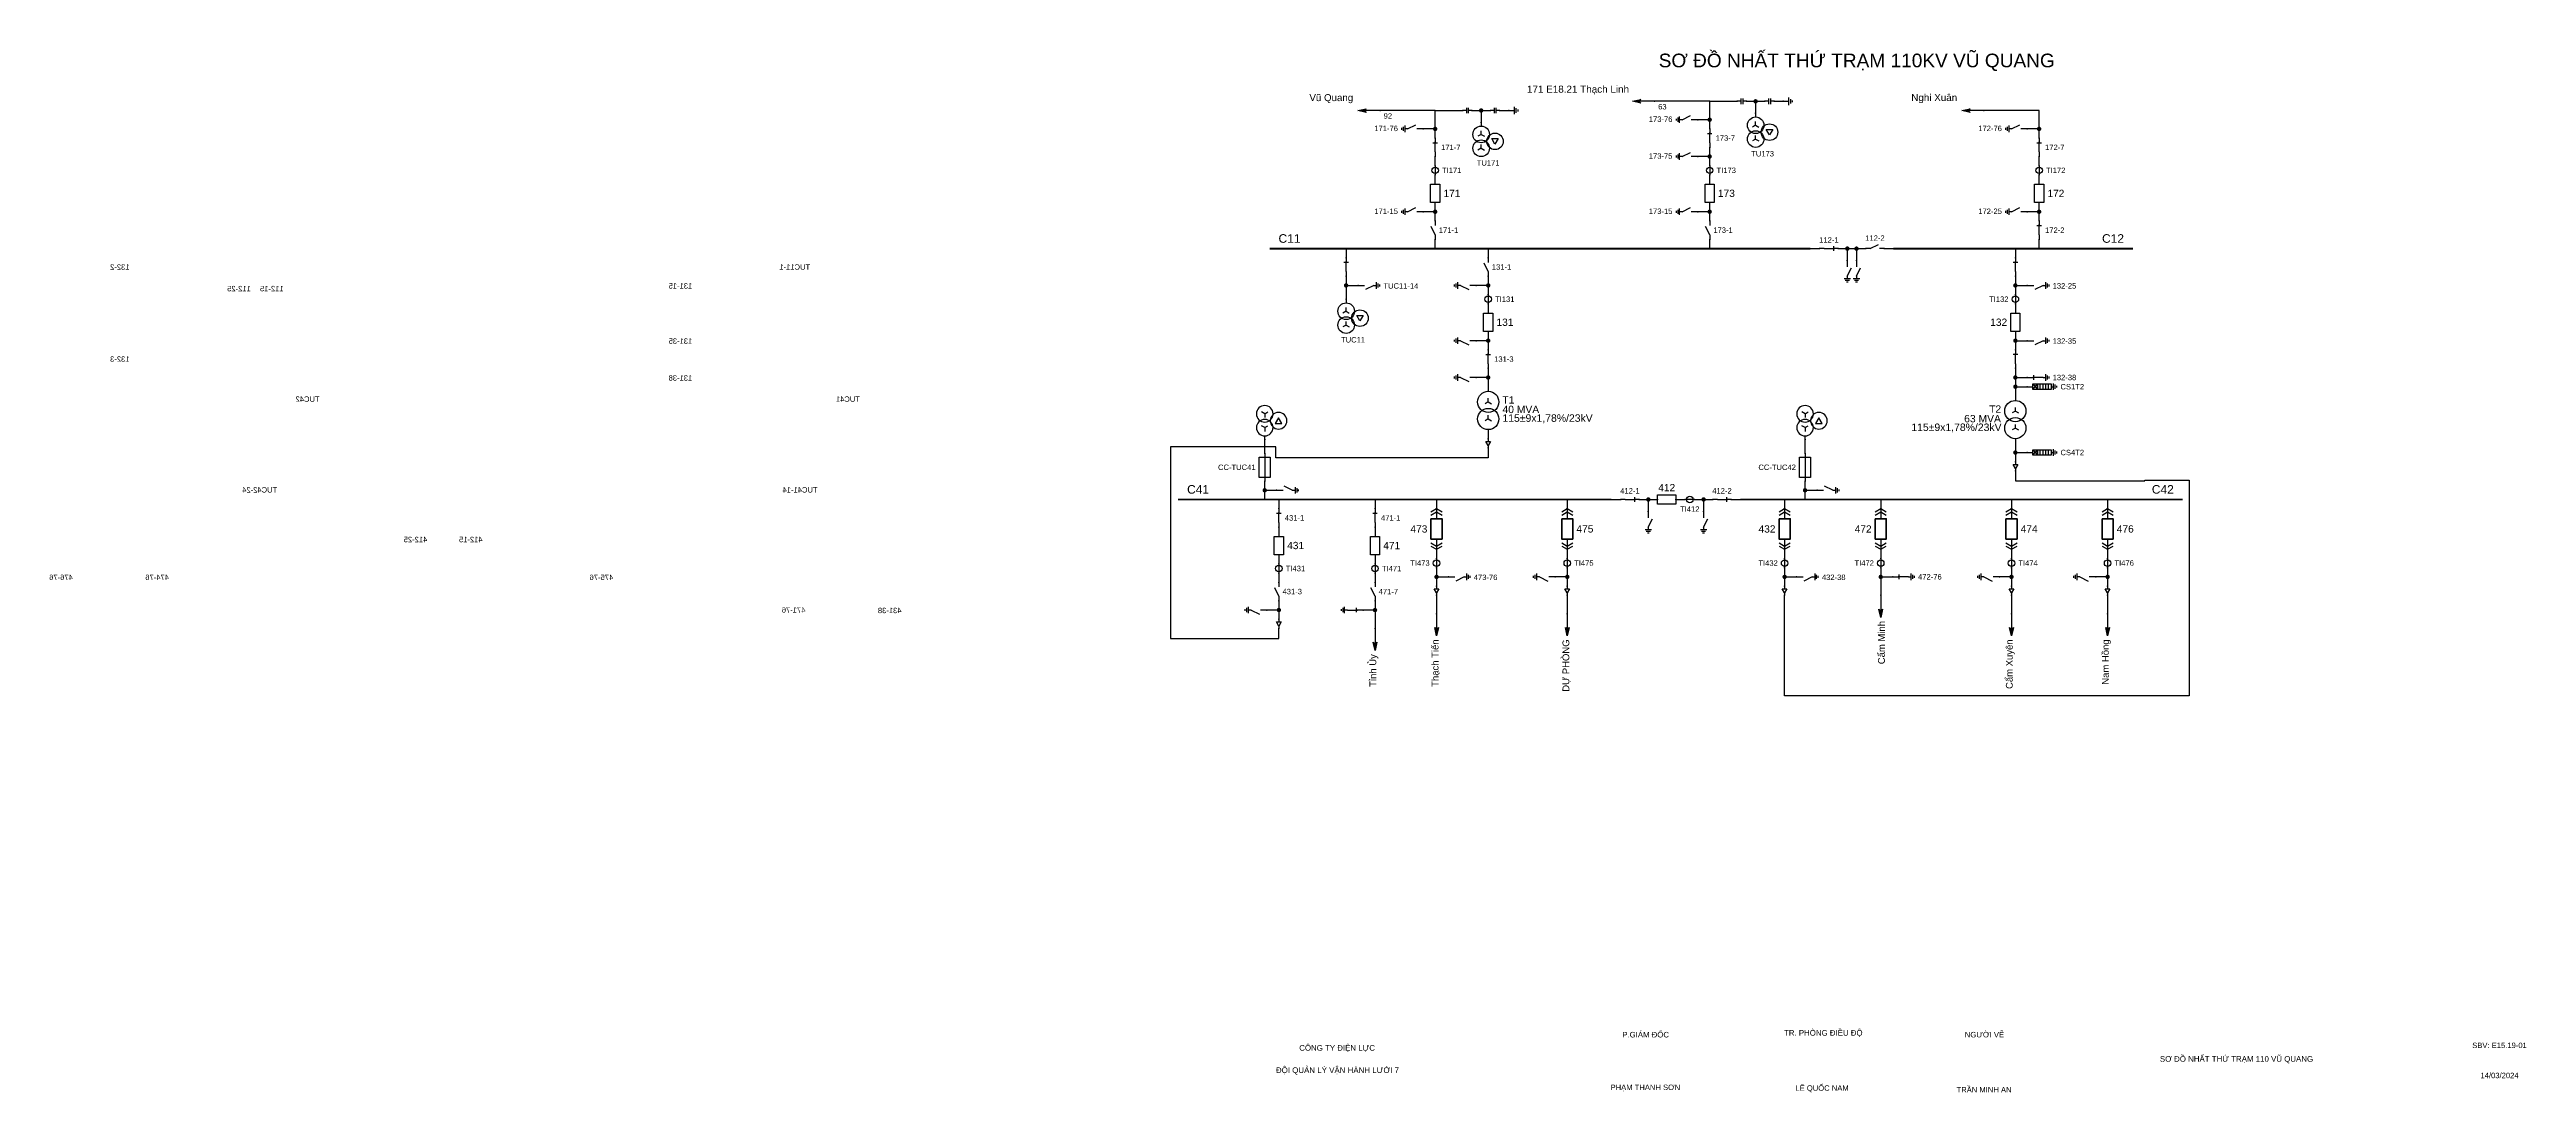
# Model space of a CAD drawing. Header units: millimetres. Extents: x -274 to 397, y 8 to 290.
import ezdxf

# ---------------------------------------------------------------- set-up
doc = ezdxf.new("R2010")
doc.units = ezdxf.units.MM
for name, color, linetype, lineweight in [('BUSBAR_110KV', 1, 'Continuous', 50), ('BUSBAR_22KV', 5, 'Continuous', 50), ('GROUND', 3, 'Continuous', 25), ('HV_110KV', 1, 'Continuous', 25), ('MV_22KV', 5, 'Continuous', 25)]:
    doc.layers.add(name, color=color, linetype=linetype, lineweight=lineweight)
doc.layers.add('SYM_PORTS', color=8, linetype='Continuous', plot=False)
doc.layers.add('TEXT', color=7, linetype='Continuous')
doc.styles.add('SLD_TEXT', font='arial.ttf')

# ---------------------------------------------------------------- blocks, each defined once
blk = doc.blocks.new('SYM_DISCONNECTOR_OPEN')
at = {"lineweight": 25}
for points in [[(0, -1.25), (-1.125, 1)], [(0, 2.5), (0, 1.25)], [(0, -1.25), (0, -2.5)]]:
    blk.add_lwpolyline(points, dxfattribs=at)
at = {"layer": 'SYM_PORTS'}
for p in [(0, 2.5), (0, -2.5)]:
    blk.add_point(p, dxfattribs=at)
blk.add_attdef('DEVICE_CODE', (1, -0.5), '', height=2)
blk = doc.blocks.new('SYM_EARTHING_SWITCH_OPEN')
at = {"lineweight": 25}
for points in [[(0, -1.25), (-1.125, 1)], [(0, 3), (0, 1.25)], [(-0.875, -2), (0.875, -2)], [(-0.5625, -2.4375), (0.5625, -2.4375)], [(-0.25, -2.875), (0.25, -2.875)], [(0, -1.25), (0, -2)]]:
    blk.add_lwpolyline(points, dxfattribs=at)
at = {"layer": 'SYM_PORTS'}
blk.add_point((0, 3), dxfattribs=at)
blk.add_attdef('DEVICE_CODE', (1.875, 0), '', height=2)
blk = doc.blocks.new('SYM_CIRCUIT_BREAKER')
at = {"lineweight": 25}
blk.add_lwpolyline([(-1.25, 2.5), (1.25, 2.5), (1.25, -2.5), (-1.25, -2.5)], close=True, dxfattribs=at)
at = {"layer": 'SYM_PORTS'}
for p in [(0, 2.5), (0, -2.5)]:
    blk.add_point(p, dxfattribs=at)
blk.add_attdef('DEVICE_CODE', (2.25, -0.5), '', height=2)
at = {"flags": 1}
blk.add_attdef('RATING', (2.25, -3.5), '', height=2, dxfattribs=at)
blk = doc.blocks.new('SYM_CURRENT_TRANSFORMER')
at = {"lineweight": 25}
blk.add_lwpolyline([(0, 1.25), (0, -1.25)], dxfattribs=at)
blk.add_circle((0, 0), 0.875, dxfattribs=at)
at = {"layer": 'SYM_PORTS'}
for p in [(0, 1.25), (0, -1.25)]:
    blk.add_point(p, dxfattribs=at)
blk.add_attdef('DEVICE_CODE', (1.875, -1.75), '', height=2)
at = {"flags": 1}
blk.add_attdef('RATIO', (1.875, -4.75), '', height=2, dxfattribs=at)
blk = doc.blocks.new('SYM_DISCONNECTOR_CLOSED')
at = {"lineweight": 25}
for points in [[(-0.625, 1.25), (0.625, 1.25)], [(0, 2.5), (0, 1.25)], [(0, -1.25), (0, 1.5)], [(0, -1.25), (0, -2.5)]]:
    blk.add_lwpolyline(points, dxfattribs=at)
at = {"layer": 'SYM_PORTS'}
for p in [(0, 2.5), (0, -2.5)]:
    blk.add_point(p, dxfattribs=at)
blk.add_attdef('DEVICE_CODE', (1.625, -0.5), '', height=2)
blk = doc.blocks.new('SYM_COUPLING_CAPACITOR')
at = {"lineweight": 25}
for points in [[(-0.75, 0.25), (0.75, 0.25)], [(0, 1.25), (0, 0.25)], [(-0.75, -0.25), (0.75, -0.25)], [(0, -0.25), (0, -1.25)]]:
    blk.add_lwpolyline(points, dxfattribs=at)
at = {"layer": 'SYM_PORTS'}
for p in [(0, 1.25), (0, -1.25)]:
    blk.add_point(p, dxfattribs=at)
blk.add_attdef('DEVICE_CODE', (1.75, -1.75), '', height=2)
blk = doc.blocks.new('SYM_VOLTAGE_TRANSFORMER')
at = {"lineweight": 25}
for points in [[(0, 1.375), (-0.8625, 0.875)], [(0, 4.625), (0, 3.625)], [(0, 1.375), (0, 2.375)], [(0, 1.375), (0.8625, 0.875)], [(0, -2.375), (-0.8625, -2.875)], [(0, -2.375), (0, -1.375)], [(0, -2.375), (0.8625, -2.875)]]:
    blk.add_lwpolyline(points, dxfattribs=at)
blk.add_lwpolyline([(2.875, 0.25), (4.625, 0.25), (3.75, -1.25)], close=True, dxfattribs=at)
for centre in [(0, 1.375), (3.75, -0.5), (0, -2.375)]:
    blk.add_circle(centre, 2.25, dxfattribs=at)
at = {"layer": 'SYM_PORTS'}
blk.add_point((0, 4.625), dxfattribs=at)
blk.add_attdef('DEVICE_CODE', (7, 1.625), '', height=2)
at = {"flags": 1}
blk.add_attdef('RATIO', (7, -1.375), '', height=2, dxfattribs=at)
blk = doc.blocks.new('SYM_GROUND_SYMBOL')
at = {"lineweight": 25}
for points in [[(0, 1.25), (0, -0.25)], [(-1, -0.25), (1, -0.25)], [(-0.625, -0.75), (0.625, -0.75)], [(-0.25, -1.25), (0.25, -1.25)]]:
    blk.add_lwpolyline(points, dxfattribs=at)
at = {"layer": 'SYM_PORTS'}
blk.add_point((0, 1.25), dxfattribs=at)
blk = doc.blocks.new('SYM_LINE_FEEDER_ARROW')
blk.add_hatch(color=7).paths.add_polyline_path([(0, -3), (-0.5, -0.75), (0, -1.25), (0.5, -0.75)])
at = {"lineweight": 25}
blk.add_lwpolyline([(0, 3), (0, -1.25)], dxfattribs=at)
blk.add_lwpolyline([(0, -3), (-0.5, -0.75), (0, -1.25), (0.5, -0.75)], close=True, dxfattribs=at)
at = {"layer": 'SYM_PORTS'}
blk.add_point((0, 3), dxfattribs=at)
blk.add_attdef('LINE_NAME', (1.5, 0), '', height=2)
blk = doc.blocks.new('SYM_TRANSFORMER_2W')
at = {"lineweight": 25}
for points in [[(0, 2.3125), (-0.8625, 1.8125)], [(0, 2.3125), (0, 3.3125)], [(0, 2.3125), (0.8625, 1.8125)], [(0, -2.3125), (-0.8625, -2.8125)], [(0, -2.3125), (0, -1.3125)], [(0, -2.3125), (0.8625, -2.8125)]]:
    blk.add_lwpolyline(points, dxfattribs=at)
for centre in [(0, 2.3125), (0, -2.3125)]:
    blk.add_circle(centre, 2.875, dxfattribs=at)
at = {"layer": 'SYM_PORTS'}
for p in [(0, 5.1875), (0, -5.1875)]:
    blk.add_point(p, dxfattribs=at)
blk.add_attdef('DEVICE_CODE', (3.875, 2.1875), '', height=2)
at = {"flags": 1}
for tag, p in [('POWER', (3.875, -0.8125)), ('VOLTAGE_RATIO', (3.875, -3.8125))]:
    blk.add_attdef(tag, p, '', height=2, dxfattribs=at)
blk = doc.blocks.new('SYM_CABLE_TERMINATION')
at = {"lineweight": 25}
blk.add_lwpolyline([(-0.625, 0.5), (0.625, 0.5), (0, -0.625)], close=True, dxfattribs=at)
for points in [[(0, 1.25), (0, 0.5)], [(0, -0.625), (0, -1.25)]]:
    blk.add_lwpolyline(points, dxfattribs=at)
at = {"layer": 'SYM_PORTS'}
for p in [(0, 1.25), (0, -1.25)]:
    blk.add_point(p, dxfattribs=at)
blk = doc.blocks.new('SYM_EARTHING_SWITCH_CLOSED')
at = {"lineweight": 25}
for points in [[(-0.625, 1.25), (0.625, 1.25)], [(0, 3), (0, 1.25)], [(0, -1.25), (0, 1.5)], [(-0.875, -2), (0.875, -2)], [(-0.5625, -2.4375), (0.5625, -2.4375)], [(-0.25, -2.875), (0.25, -2.875)], [(0, -1.25), (0, -2)]]:
    blk.add_lwpolyline(points, dxfattribs=at)
at = {"layer": 'SYM_PORTS'}
blk.add_point((0, 3), dxfattribs=at)
blk.add_attdef('DEVICE_CODE', (1.875, 0), '', height=2)
blk = doc.blocks.new('SYM_SURGE_ARRESTER')
at = {"lineweight": 25}
for points in [[(-0.75, 2.5), (0.75, 2.5), (0.75, 1.25), (-0.75, 1.25)], [(-0.75, 1.25), (0.75, 1.25), (0.75, -2.5), (-0.75, -2.5)]]:
    blk.add_lwpolyline(points, close=True, dxfattribs=at)
for points in [[(-0.75, 2.5), (0.75, 1.25)], [(0.75, 2.5), (-0.75, 1.25)], [(-0.75, 0.5), (0.75, 0.5)], [(0, 4), (0, 2.5)], [(-0.875, -3.125), (0.875, -3.125)], [(-0.75, -0.25), (0.75, -0.25)], [(-0.75, -1), (0.75, -1)], [(-0.75, -1.75), (0.75, -1.75)], [(-0.5625, -3.5625), (0.5625, -3.5625)], [(-0.25, -4), (0.25, -4)], [(0, -2.5), (0, -3.125)]]:
    blk.add_lwpolyline(points, dxfattribs=at)
at = {"layer": 'SYM_PORTS'}
blk.add_point((0, 4), dxfattribs=at)
blk.add_attdef('DEVICE_CODE', (1.875, 1), '', height=2)
blk = doc.blocks.new('SYM_DRAWOUT_BREAKER')
at = {"lineweight": 25}
for points in [[(-1.5, 4.625), (0, 5.5), (1.5, 4.625)], [(-1.5, 3.75), (0, 4.625), (1.5, 3.75)], [(0, 5.5), (0, 2.75)], [(-1.5, -3.75), (0, -4.625), (1.5, -3.75)], [(-1.5, -4.625), (0, -5.5), (1.5, -4.625)], [(0, -2.75), (0, -5.5)]]:
    blk.add_lwpolyline(points, dxfattribs=at)
at = {"lineweight": 35}
blk.add_lwpolyline([(-1.5, 2.75), (1.5, 2.75), (1.5, -2.75), (-1.5, -2.75)], close=True, dxfattribs=at)
at = {"layer": 'SYM_PORTS'}
for p in [(0, 5.5), (0, -5.5)]:
    blk.add_point(p, dxfattribs=at)
blk.add_attdef('DEVICE_CODE', (2.5, 2.5), '', height=2)
at = {"flags": 1}
blk.add_attdef('RATING', (2.5, -0.5), '', height=2, dxfattribs=at)
blk = doc.blocks.new('SYM_FUSE_DISCONNECTOR')
at = {"lineweight": 25}
blk.add_lwpolyline([(-1.5, 2.75), (1.5, 2.75), (1.5, -2.75), (-1.5, -2.75)], close=True, dxfattribs=at)
blk.add_lwpolyline([(0, 3.75), (0, -3.75)], dxfattribs=at)
at = {"layer": 'SYM_PORTS'}
for p in [(0, 3.75), (0, -3.75)]:
    blk.add_point(p, dxfattribs=at)
blk.add_attdef('DEVICE_CODE', (2.5, 0.75), '', height=2)
at = {"flags": 1}
blk.add_attdef('RATING', (2.5, -2.25), '', height=2, dxfattribs=at)

msp = doc.modelspace()

# ---------------------------------------------------------------- hatches: boundary and pattern name
at = {"layer": 'HV_110KV'}
h = msp.add_hatch(color=7, dxfattribs=at)
edge = h.paths.add_edge_path()
edge.add_arc((188.53, 276.16), 0.6, 0, 360)
h = msp.add_hatch(color=7, dxfattribs=at)
edge = h.paths.add_edge_path()
edge.add_arc((101.7, 268.69), 0.6, 0, 360)
h = msp.add_hatch(color=7, dxfattribs=at)
edge = h.paths.add_edge_path()
edge.add_arc((114.16, 273.67), 0.6, 0, 360)
h = msp.add_hatch(color=7, dxfattribs=at)
edge = h.paths.add_edge_path()
edge.add_arc((176.07, 271.18), 0.6, 0, 360)
h = msp.add_hatch(color=7, dxfattribs=at)
edge = h.paths.add_edge_path()
edge.add_arc((265.33, 268.69), 0.6, 0, 360)
h = msp.add_hatch(color=7, dxfattribs=at)
edge = h.paths.add_edge_path()
edge.add_arc((176.07, 261.2), 0.6, 0, 360)
h = msp.add_hatch(color=7, dxfattribs=at)
edge = h.paths.add_edge_path()
edge.add_arc((101.7, 246.23), 0.6, 0, 360)
h = msp.add_hatch(color=7, dxfattribs=at)
edge = h.paths.add_edge_path()
edge.add_arc((176.07, 246.23), 0.6, 0, 360)
h = msp.add_hatch(color=7, dxfattribs=at)
edge = h.paths.add_edge_path()
edge.add_arc((265.33, 246.23), 0.6, 0, 360)
h = msp.add_hatch(color=7, dxfattribs=at)
edge = h.paths.add_edge_path()
edge.add_arc((213.36, 236.25), 0.6, 0, 360)
h = msp.add_hatch(color=7, dxfattribs=at)
edge = h.paths.add_edge_path()
edge.add_arc((215.85, 236.25), 0.6, 0, 360)
h = msp.add_hatch(color=7, dxfattribs=at)
edge = h.paths.add_edge_path()
edge.add_arc((77.58, 226.26), 0.6, 0, 360)
h = msp.add_hatch(color=7, dxfattribs=at)
edge = h.paths.add_edge_path()
edge.add_arc((116.07, 226.26), 0.6, 0, 360)
h = msp.add_hatch(color=7, dxfattribs=at)
edge = h.paths.add_edge_path()
edge.add_arc((258.89, 226.26), 0.6, 0, 360)
h = msp.add_hatch(color=7, dxfattribs=at)
edge = h.paths.add_edge_path()
edge.add_arc((116.07, 211.29), 0.6, 0, 360)
h = msp.add_hatch(color=7, dxfattribs=at)
edge = h.paths.add_edge_path()
edge.add_arc((258.89, 211.29), 0.6, 0, 360)
h = msp.add_hatch(color=7, dxfattribs=at)
edge = h.paths.add_edge_path()
edge.add_arc((116.07, 201.31), 0.6, 0, 360)
h = msp.add_hatch(color=7, dxfattribs=at)
edge = h.paths.add_edge_path()
edge.add_arc((258.89, 201.31), 0.6, 0, 360)
h = msp.add_hatch(color=7, dxfattribs=at)
edge = h.paths.add_edge_path()
edge.add_arc((258.89, 198.82), 0.6, 0, 360)
at = {"layer": 'MV_22KV'}
h = msp.add_hatch(color=7, dxfattribs=at)
edge = h.paths.add_edge_path()
edge.add_arc((258.89, 180.97), 0.6, 0, 360)
h = msp.add_hatch(color=7, dxfattribs=at)
edge = h.paths.add_edge_path()
edge.add_arc((55.52, 170.74), 0.6, 0, 360)
h = msp.add_hatch(color=7, dxfattribs=at)
edge = h.paths.add_edge_path()
edge.add_arc((159.45, 168.25), 0.6, 0, 360)
h = msp.add_hatch(color=7, dxfattribs=at)
edge = h.paths.add_edge_path()
edge.add_arc((174.42, 168.25), 0.6, 0, 360)
h = msp.add_hatch(color=7, dxfattribs=at)
edge = h.paths.add_edge_path()
edge.add_arc((201.91, 170.74), 0.6, 0, 360)
h = msp.add_hatch(color=7, dxfattribs=at)
edge = h.paths.add_edge_path()
edge.add_arc((102.07, 147.27), 0.6, 0, 360)
h = msp.add_hatch(color=7, dxfattribs=at)
edge = h.paths.add_edge_path()
edge.add_arc((137.49, 147.27), 0.6, 0, 360)
h = msp.add_hatch(color=7, dxfattribs=at)
edge = h.paths.add_edge_path()
edge.add_arc((196.38, 147.27), 0.6, 0, 360)
h = msp.add_hatch(color=7, dxfattribs=at)
edge = h.paths.add_edge_path()
edge.add_arc((222.42, 147.27), 0.6, 0, 360)
h = msp.add_hatch(color=7, dxfattribs=at)
edge = h.paths.add_edge_path()
edge.add_arc((257.84, 147.27), 0.6, 0, 360)
h = msp.add_hatch(color=7, dxfattribs=at)
edge = h.paths.add_edge_path()
edge.add_arc((283.88, 147.27), 0.6, 0, 360)
h = msp.add_hatch(color=7, dxfattribs=at)
edge = h.paths.add_edge_path()
edge.add_arc((59.36, 138.29), 0.6, 0, 360)
h = msp.add_hatch(color=7, dxfattribs=at)
edge = h.paths.add_edge_path()
edge.add_arc((85.4, 138.29), 0.6, 0, 360)

# ---------------------------------------------------------------- linework, layer by layer
at = {"layer": 'BUSBAR_110KV', "const_width": 0.522}
for points in [[(56.83, 236.25), (203.38, 236.25)], [(225.83, 236.25), (290.75, 236.25)]]:
    msp.add_lwpolyline(points, dxfattribs=at)
at = {"layer": 'BUSBAR_22KV', "const_width": 0.522}
for points in [[(32.06, 168.25), (149.47, 168.25)], [(184.4, 168.25), (304.24, 168.25)]]:
    msp.add_lwpolyline(points, dxfattribs=at)
at = {"layer": 'GROUND'}
for points in [[(193.53, 276.16), (196.02, 276.16)], [(119.16, 273.67), (121.65, 273.67)]]:
    msp.add_lwpolyline(points, dxfattribs=at)
at = {"layer": 'HV_110KV'}
for points in [[(176.07, 276.16), (161.13, 276.16)], [(176.07, 271.18), (176.07, 276.16)], [(176.07, 276.16), (183.54, 276.16)], [(186.04, 276.16), (188.53, 276.16)], [(188.53, 276.16), (188.53, 272.93)], [(188.53, 276.16), (191.03, 276.16)], [(101.7, 273.67), (86.76, 273.67)], [(101.7, 268.69), (98.47, 268.69)], [(101.7, 268.69), (101.7, 273.67)], [(101.7, 273.67), (109.17, 273.67)], [(101.7, 266.2), (101.7, 268.69)], [(111.67, 273.67), (114.16, 273.67)], [(114.16, 273.67), (114.16, 270.44)], [(114.16, 273.67), (116.66, 273.67)], [(176.07, 271.18), (172.84, 271.18)], [(176.07, 268.69), (176.07, 271.18)], [(265.33, 268.69), (265.33, 273.67), (250.39, 273.67)], [(265.33, 268.69), (262.1, 268.69)], [(265.33, 266.2), (265.33, 268.69)], [(176.07, 261.2), (176.07, 263.69)], [(101.7, 258.71), (101.7, 261.2)], [(101.7, 253.72), (101.7, 256.21)], [(176.07, 261.2), (172.84, 261.2)], [(176.07, 258.71), (176.07, 261.2)], [(176.07, 253.72), (176.07, 256.21)], [(265.33, 258.71), (265.33, 261.2)], [(265.33, 253.72), (265.33, 256.21)], [(101.7, 246.23), (101.7, 248.72)], [(176.07, 246.23), (176.07, 248.72)], [(265.33, 246.23), (265.33, 248.72)], [(101.7, 246.23), (98.47, 246.23)], [(101.7, 243.74), (101.7, 246.23)], [(176.07, 246.23), (172.84, 246.23)], [(176.07, 243.74), (176.07, 246.23)], [(265.33, 246.23), (262.1, 246.23)], [(265.33, 243.74), (265.33, 246.23)], [(77.58, 236.25), (77.58, 233.76)], [(101.7, 236.25), (101.7, 238.74)], [(116.07, 236.25), (116.07, 233.76)], [(176.07, 236.25), (176.07, 238.74)], [(203.38, 236.25), (205.87, 236.25)], [(210.87, 236.25), (213.36, 236.25)], [(213.36, 236.25), (213.36, 233.01)], [(213.36, 236.25), (215.85, 236.25)], [(215.85, 236.25), (215.85, 233.01)], [(215.85, 236.25), (218.34, 236.25)], [(223.34, 236.25), (225.83, 236.25)], [(258.89, 236.25), (258.89, 233.76)], [(265.33, 236.25), (265.33, 238.74)], [(77.58, 228.76), (77.58, 226.26)], [(116.07, 228.76), (116.07, 226.26)], [(258.89, 228.76), (258.89, 226.26)], [(77.58, 226.26), (80.81, 226.26)], [(77.58, 226.26), (77.58, 222.53)], [(116.07, 226.26), (112.84, 226.26)], [(116.07, 226.26), (116.07, 223.77)], [(258.89, 226.26), (262.13, 226.26)], [(258.89, 226.26), (258.89, 223.77)], [(116.07, 221.27), (116.07, 218.78)], [(258.89, 221.27), (258.89, 218.78)], [(116.07, 211.29), (112.84, 211.29)], [(116.07, 213.78), (116.07, 211.29)], [(116.07, 211.29), (116.07, 208.8)], [(258.89, 213.78), (258.89, 211.29)], [(258.89, 211.29), (262.13, 211.29)], [(258.89, 211.29), (258.89, 208.8)], [(116.07, 203.8), (116.07, 201.31)], [(258.89, 203.8), (258.89, 201.31)], [(116.07, 201.31), (112.84, 201.31)], [(116.07, 201.31), (116.07, 197.57)], [(258.89, 201.31), (262.13, 201.31)], [(258.89, 201.31), (258.89, 198.82)], [(258.89, 198.82), (262.13, 198.82)], [(258.89, 198.82), (258.89, 195.08)]]:
    msp.add_lwpolyline(points, dxfattribs=at)
at = {"layer": 'MV_22KV'}
for points in [[(116.07, 182.21), (116.07, 179.51), (58.5, 179.51), (58.5, 182.5), (30, 182.5), (30, 130.6), (59.36, 130.6), (59.36, 133.3)], [(55.52, 180.73), (55.52, 184.46)], [(116.07, 187.2), (116.07, 184.71)], [(201.91, 180.73), (201.91, 184.46)], [(258.89, 184.71), (258.89, 180.97)], [(258.89, 175.98), (258.89, 173.28), (294, 173.28), (294, 173.5), (306, 173.5), (306, 115), (196.38, 115), (196.38, 139.58), (196.38, 142.28)], [(258.89, 180.97), (262.13, 180.97)], [(258.89, 180.97), (258.89, 178.48)], [(55.52, 170.74), (55.52, 173.23)], [(55.52, 168.25), (55.52, 170.74)], [(55.52, 170.74), (58.75, 170.74)], [(59.36, 168.25), (59.36, 165.76)], [(85.4, 168.25), (85.4, 165.76)], [(102.07, 168.25), (102.07, 165.76)], [(137.49, 168.25), (137.49, 165.76)], [(149.47, 168.25), (151.96, 168.25)], [(156.96, 168.25), (159.45, 168.25)], [(159.45, 168.25), (159.45, 165.01)], [(159.45, 168.25), (161.94, 168.25)], [(166.94, 168.25), (169.43, 168.25)], [(171.93, 168.25), (174.42, 168.25)], [(174.42, 168.25), (174.42, 165.01)], [(174.42, 168.25), (176.91, 168.25)], [(181.91, 168.25), (184.4, 168.25)], [(196.38, 168.25), (196.38, 165.76)], [(201.91, 170.74), (201.91, 173.23)], [(201.91, 168.25), (201.91, 170.74)], [(201.91, 170.74), (205.15, 170.74)], [(222.42, 168.25), (222.42, 165.76)], [(257.84, 168.25), (257.84, 165.76)], [(283.88, 168.25), (283.88, 165.76)], [(59.36, 160.76), (59.36, 158.26)], [(85.4, 160.76), (85.4, 158.26)], [(102.07, 154.76), (102.07, 152.26)], [(137.49, 154.76), (137.49, 152.26)], [(196.38, 154.76), (196.38, 152.26)], [(222.42, 154.76), (222.42, 152.26)], [(257.84, 154.76), (257.84, 152.26)], [(283.88, 154.76), (283.88, 152.26)], [(59.36, 153.26), (59.36, 150.77)], [(59.36, 148.27), (59.36, 145.78)], [(85.4, 153.26), (85.4, 150.77)], [(85.4, 148.27), (85.4, 145.78)], [(102.07, 149.76), (102.07, 147.27)], [(137.49, 149.76), (137.49, 147.27)], [(196.38, 149.76), (196.38, 147.27)], [(222.42, 149.76), (222.42, 147.27)], [(257.84, 149.76), (257.84, 147.27)], [(283.88, 149.76), (283.88, 147.27)], [(102.07, 147.27), (105.3, 147.27)], [(102.07, 147.27), (102.07, 144.78)], [(102.07, 142.28), (102.07, 137.3)], [(137.49, 147.27), (134.25, 147.27)], [(137.49, 147.27), (137.49, 144.78)], [(137.49, 142.28), (137.49, 137.3)], [(196.38, 147.27), (199.62, 147.27)], [(196.38, 147.27), (196.38, 144.78)], [(222.42, 147.27), (225.66, 147.27)], [(222.42, 147.27), (222.42, 142.29)], [(257.84, 147.27), (254.61, 147.27)], [(257.84, 147.27), (257.84, 144.78)], [(257.84, 142.28), (257.84, 137.3)], [(283.88, 147.27), (280.65, 147.27)], [(283.88, 147.27), (283.88, 144.78)], [(283.88, 142.28), (283.88, 137.3)], [(59.36, 138.29), (56.13, 138.29)], [(59.36, 140.78), (59.36, 138.29)], [(59.36, 138.29), (59.36, 135.8)], [(85.4, 138.29), (82.17, 138.29)], [(85.4, 140.78), (85.4, 138.29)], [(85.4, 138.29), (85.4, 133.31)]]:
    msp.add_lwpolyline(points, dxfattribs=at)

# ---------------------------------------------------------------- block references
at = {"layer": 'GROUND'}
for name, p, rotation in [('SYM_COUPLING_CAPACITOR', (192.28, 276.16), 270), ('SYM_GROUND_SYMBOL', (197.27, 276.16), 90), ('SYM_COUPLING_CAPACITOR', (117.91, 273.67), 270), ('SYM_GROUND_SYMBOL', (122.9, 273.67), 90)]:
    msp.add_blockref(name, p, dxfattribs=dict(at, rotation=rotation))
at = {"layer": 'HV_110KV', "rotation": 270}
for name, p in [('SYM_LINE_FEEDER_ARROW', (158.13, 276.16)), ('SYM_COUPLING_CAPACITOR', (184.79, 276.16)), ('SYM_LINE_FEEDER_ARROW', (83.76, 273.67)), ('SYM_COUPLING_CAPACITOR', (110.42, 273.67)), ('SYM_LINE_FEEDER_ARROW', (247.39, 273.67))]:
    msp.add_blockref(name, p, dxfattribs=at)
at = {"layer": 'HV_110KV'}
ref = msp.add_blockref('SYM_EARTHING_SWITCH_OPEN', (95.47, 268.69), dxfattribs=dict(at, rotation=270))
ref.add_attrib('DEVICE_CODE', '171-76', (85.21, 268.09), dxfattribs={"layer": 'TEXT', "height": 1.472, "style": 'SLD_TEXT'})
ref = msp.add_blockref('SYM_VOLTAGE_TRANSFORMER', (114.16, 265.81), dxfattribs=at)
ref.add_attrib('DEVICE_CODE', 'TU171', (112.96, 258.73), dxfattribs={"layer": 'TEXT', "height": 1.472, "style": 'SLD_TEXT'})
ref = msp.add_blockref('SYM_EARTHING_SWITCH_OPEN', (169.84, 271.18), dxfattribs=dict(at, rotation=270))
ref.add_attrib('DEVICE_CODE', '173-76', (159.58, 270.58), dxfattribs={"layer": 'TEXT', "height": 1.472, "style": 'SLD_TEXT'})
ref = msp.add_blockref('SYM_DISCONNECTOR_CLOSED', (176.07, 266.19), dxfattribs=at)
ref.add_attrib('DEVICE_CODE', '173-7', (177.68, 265.47), dxfattribs={"layer": 'TEXT', "height": 1.472, "style": 'SLD_TEXT'})
ref = msp.add_blockref('SYM_VOLTAGE_TRANSFORMER', (188.53, 268.31), dxfattribs=at)
ref.add_attrib('DEVICE_CODE', 'TU173', (187.33, 261.22), dxfattribs={"layer": 'TEXT', "height": 1.472, "style": 'SLD_TEXT'})
ref = msp.add_blockref('SYM_EARTHING_SWITCH_OPEN', (259.1, 268.69), dxfattribs=dict(at, rotation=270))
ref.add_attrib('DEVICE_CODE', '172-76', (248.84, 268.09), dxfattribs={"layer": 'TEXT', "height": 1.472, "style": 'SLD_TEXT'})
ref = msp.add_blockref('SYM_DISCONNECTOR_CLOSED', (101.7, 263.7), dxfattribs=at)
ref.add_attrib('DEVICE_CODE', '171-7', (103.31, 262.96), dxfattribs={"layer": 'TEXT', "height": 1.472, "style": 'SLD_TEXT'})
ref = msp.add_blockref('SYM_EARTHING_SWITCH_OPEN', (169.84, 261.2), dxfattribs=dict(at, rotation=270))
ref.add_attrib('DEVICE_CODE', '173-75', (159.58, 260.6), dxfattribs={"layer": 'TEXT', "height": 1.472, "style": 'SLD_TEXT'})
ref = msp.add_blockref('SYM_DISCONNECTOR_CLOSED', (265.33, 263.7), dxfattribs=at)
ref.add_attrib('DEVICE_CODE', '172-7', (266.94, 262.96), dxfattribs={"layer": 'TEXT', "height": 1.472, "style": 'SLD_TEXT'})
ref = msp.add_blockref('SYM_CURRENT_TRANSFORMER', (101.7, 257.46), dxfattribs=at)
ref.add_attrib('DEVICE_CODE', 'TI171', (103.56, 256.72), dxfattribs={"layer": 'TEXT', "height": 1.472, "style": 'SLD_TEXT'})
ref = msp.add_blockref('SYM_CURRENT_TRANSFORMER', (176.07, 257.46), dxfattribs=at)
ref.add_attrib('DEVICE_CODE', 'TI173', (177.93, 256.73), dxfattribs={"layer": 'TEXT', "height": 1.472, "style": 'SLD_TEXT'})
ref = msp.add_blockref('SYM_CURRENT_TRANSFORMER', (265.33, 257.46), dxfattribs=at)
ref.add_attrib('DEVICE_CODE', 'TI172', (267.19, 256.72), dxfattribs={"layer": 'TEXT', "height": 1.472, "style": 'SLD_TEXT'})
ref = msp.add_blockref('SYM_CIRCUIT_BREAKER', (101.7, 251.22), dxfattribs=at)
ref.add_attrib('DEVICE_CODE', '171', (103.94, 250.23), dxfattribs={"layer": 'TEXT', "height": 1.968, "style": 'SLD_TEXT'})
ref = msp.add_blockref('SYM_CIRCUIT_BREAKER', (176.07, 251.22), dxfattribs=at)
ref.add_attrib('DEVICE_CODE', '173', (178.31, 250.25), dxfattribs={"layer": 'TEXT', "height": 1.97, "style": 'SLD_TEXT'})
ref = msp.add_blockref('SYM_CIRCUIT_BREAKER', (265.33, 251.22), dxfattribs=at)
ref.add_attrib('DEVICE_CODE', '172', (267.57, 250.23), dxfattribs={"layer": 'TEXT', "height": 1.968, "style": 'SLD_TEXT'})
ref = msp.add_blockref('SYM_EARTHING_SWITCH_OPEN', (95.47, 246.23), dxfattribs=dict(at, rotation=270))
ref.add_attrib('DEVICE_CODE', '171-15', (85.21, 245.63), dxfattribs={"layer": 'TEXT', "height": 1.472, "style": 'SLD_TEXT'})
ref = msp.add_blockref('SYM_DISCONNECTOR_OPEN', (101.7, 241.24), dxfattribs=at)
ref.add_attrib('DEVICE_CODE', '171-1', (102.69, 240.5), dxfattribs={"layer": 'TEXT', "height": 1.472, "style": 'SLD_TEXT'})
ref = msp.add_blockref('SYM_EARTHING_SWITCH_OPEN', (169.84, 246.23), dxfattribs=dict(at, rotation=270))
ref.add_attrib('DEVICE_CODE', '173-15', (159.58, 245.63), dxfattribs={"layer": 'TEXT', "height": 1.472, "style": 'SLD_TEXT'})
ref = msp.add_blockref('SYM_DISCONNECTOR_OPEN', (176.07, 241.24), dxfattribs=at)
ref.add_attrib('DEVICE_CODE', '173-1', (177.06, 240.51), dxfattribs={"layer": 'TEXT', "height": 1.472, "style": 'SLD_TEXT'})
ref = msp.add_blockref('SYM_EARTHING_SWITCH_OPEN', (259.1, 246.23), dxfattribs=dict(at, rotation=270))
ref.add_attrib('DEVICE_CODE', '172-25', (248.84, 245.63), dxfattribs={"layer": 'TEXT', "height": 1.472, "style": 'SLD_TEXT'})
ref = msp.add_blockref('SYM_DISCONNECTOR_CLOSED', (265.33, 241.24), dxfattribs=at)
ref.add_attrib('DEVICE_CODE', '172-2', (266.94, 240.5), dxfattribs={"layer": 'TEXT', "height": 1.472, "style": 'SLD_TEXT'})
ref = msp.add_blockref('SYM_DISCONNECTOR_CLOSED', (208.37, 236.25), dxfattribs=dict(at, rotation=270))
ref.add_attrib('DEVICE_CODE', '112-1', (205.74, 237.86), dxfattribs={"layer": 'TEXT', "height": 1.472, "style": 'SLD_TEXT'})
ref = msp.add_blockref('SYM_DISCONNECTOR_OPEN', (220.84, 236.25), dxfattribs=dict(at, rotation=270))
ref.add_attrib('DEVICE_CODE', '112-2', (218.22, 238.36), dxfattribs={"layer": 'TEXT', "height": 1.472, "style": 'SLD_TEXT'})
ref = msp.add_blockref('SYM_DISCONNECTOR_CLOSED', (258.89, 231.26), dxfattribs=dict(at, xscale=-1))
ref.add_attrib('DEVICE_CODE', '132-2', (252.03, 230.53), dxfattribs={"layer": 'TEXT', "extrusion": (0, 0, -1), "height": 1.472, "style": 'SLD_TEXT'})
ref = msp.add_blockref('SYM_EARTHING_SWITCH_OPEN', (215.85, 230.01), dxfattribs=dict(at, xscale=-1))
ref.add_attrib('DEVICE_CODE', '112-25', (219.18, 224.67), dxfattribs={"layer": 'TEXT', "extrusion": (0, 0, -1), "height": 1.472, "style": 'SLD_TEXT'})
ref = msp.add_blockref('SYM_EARTHING_SWITCH_OPEN', (213.36, 230.01), dxfattribs=dict(at, xscale=-1))
ref.add_attrib('DEVICE_CODE', '112-15', (210.29, 224.67), dxfattribs={"layer": 'TEXT', "extrusion": (0, 0, -1), "height": 1.472, "style": 'SLD_TEXT'})
ref = msp.add_blockref('SYM_DISCONNECTOR_CLOSED', (77.58, 231.26), dxfattribs=dict(at, xscale=-1))
ref.add_attrib('DEVICE_CODE', 'TUC11-1', (67.63, 230.52), dxfattribs={"layer": 'TEXT', "extrusion": (0, 0, -1), "height": 1.472, "style": 'SLD_TEXT'})
ref = msp.add_blockref('SYM_DISCONNECTOR_OPEN', (116.07, 231.26), dxfattribs=at)
ref.add_attrib('DEVICE_CODE', '131-1', (117.06, 230.53), dxfattribs={"layer": 'TEXT', "height": 1.472, "style": 'SLD_TEXT'})
ref = msp.add_blockref('SYM_EARTHING_SWITCH_OPEN', (109.84, 226.26), dxfattribs=dict(at, xscale=-1, rotation=270))
ref.add_attrib('DEVICE_CODE', '131-15', (99.58, 225.41), dxfattribs={"layer": 'TEXT', "extrusion": (0, 0, -1), "height": 1.472, "style": 'SLD_TEXT'})
ref = msp.add_blockref('SYM_VOLTAGE_TRANSFORMER', (77.58, 217.9), dxfattribs=at)
ref.add_attrib('DEVICE_CODE', 'TUC11', (76.2, 210.8), dxfattribs={"layer": 'TEXT', "height": 1.472, "style": 'SLD_TEXT'})
ref = msp.add_blockref('SYM_EARTHING_SWITCH_OPEN', (83.81, 226.26), dxfattribs=dict(at, rotation=90))
ref.add_attrib('DEVICE_CODE', 'TUC11-14', (87.67, 225.4), dxfattribs={"layer": 'TEXT', "height": 1.472, "style": 'SLD_TEXT'})
ref = msp.add_blockref('SYM_CURRENT_TRANSFORMER', (116.07, 222.52), dxfattribs=at)
ref.add_attrib('DEVICE_CODE', 'TI131', (117.93, 221.8), dxfattribs={"layer": 'TEXT', "height": 1.472, "style": 'SLD_TEXT'})
ref = msp.add_blockref('SYM_CURRENT_TRANSFORMER', (258.89, 222.52), dxfattribs=at)
ref.add_attrib('DEVICE_CODE', 'TI132', (251.78, 221.8), dxfattribs={"layer": 'TEXT', "height": 1.472, "style": 'SLD_TEXT'})
ref = msp.add_blockref('SYM_EARTHING_SWITCH_OPEN', (265.13, 226.26), dxfattribs=dict(at, rotation=90))
ref.add_attrib('DEVICE_CODE', '132-25', (268.99, 225.41), dxfattribs={"layer": 'TEXT', "height": 1.472, "style": 'SLD_TEXT'})
ref = msp.add_blockref('SYM_CIRCUIT_BREAKER', (116.07, 216.28), dxfattribs=at)
ref.add_attrib('DEVICE_CODE', '131', (118.31, 215.31), dxfattribs={"layer": 'TEXT', "height": 1.97, "style": 'SLD_TEXT'})
ref = msp.add_blockref('SYM_CIRCUIT_BREAKER', (258.89, 216.28), dxfattribs=at)
ref.add_attrib('DEVICE_CODE', '132', (252.08, 215.31), dxfattribs={"layer": 'TEXT', "height": 1.97, "style": 'SLD_TEXT'})
ref = msp.add_blockref('SYM_DISCONNECTOR_CLOSED', (258.89, 206.3), dxfattribs=dict(at, xscale=-1))
ref.add_attrib('DEVICE_CODE', '132-3', (252.03, 205.57), dxfattribs={"layer": 'TEXT', "extrusion": (0, 0, -1), "height": 1.472, "style": 'SLD_TEXT'})
ref = msp.add_blockref('SYM_EARTHING_SWITCH_OPEN', (109.84, 211.29), dxfattribs=dict(at, xscale=-1, rotation=270))
ref.add_attrib('DEVICE_CODE', '131-35', (99.58, 210.44), dxfattribs={"layer": 'TEXT', "extrusion": (0, 0, -1), "height": 1.472, "style": 'SLD_TEXT'})
ref = msp.add_blockref('SYM_DISCONNECTOR_CLOSED', (116.07, 206.3), dxfattribs=at)
ref.add_attrib('DEVICE_CODE', '131-3', (117.68, 205.57), dxfattribs={"layer": 'TEXT', "height": 1.472, "style": 'SLD_TEXT'})
ref = msp.add_blockref('SYM_EARTHING_SWITCH_OPEN', (265.13, 211.29), dxfattribs=dict(at, rotation=90))
ref.add_attrib('DEVICE_CODE', '132-35', (268.99, 210.44), dxfattribs={"layer": 'TEXT', "height": 1.472, "style": 'SLD_TEXT'})
ref = msp.add_blockref('SYM_EARTHING_SWITCH_OPEN', (109.84, 201.31), dxfattribs=dict(at, xscale=-1, rotation=270))
ref.add_attrib('DEVICE_CODE', '131-38', (99.58, 200.46), dxfattribs={"layer": 'TEXT', "extrusion": (0, 0, -1), "height": 1.472, "style": 'SLD_TEXT'})
ref = msp.add_blockref('SYM_EARTHING_SWITCH_CLOSED', (265.13, 201.31), dxfattribs=dict(at, rotation=90))
ref.add_attrib('DEVICE_CODE', '132-38', (268.99, 200.58), dxfattribs={"layer": 'TEXT', "height": 1.472, "style": 'SLD_TEXT'})
ref = msp.add_blockref('SYM_TRANSFORMER_2W', (116.07, 192.39), dxfattribs=at)
ref.add_attrib('DEVICE_CODE', 'T1', (119.93, 194.25), dxfattribs={"layer": 'TEXT', "height": 1.987, "style": 'SLD_TEXT'})
ref = msp.add_blockref('SYM_TRANSFORMER_2W', (258.89, 189.9), dxfattribs=at)
ref.add_attrib('DEVICE_CODE', 'T2', (251.8, 191.76), dxfattribs={"layer": 'TEXT', "height": 1.987, "style": 'SLD_TEXT'})
ref = msp.add_blockref('SYM_SURGE_ARRESTER', (266.13, 198.82), dxfattribs=dict(at, rotation=90))
ref.add_attrib('DEVICE_CODE', 'CS1T2', (271.11, 198.08), dxfattribs={"layer": 'TEXT', "height": 1.472, "style": 'SLD_TEXT'})
at = {"layer": 'MV_22KV'}
ref = msp.add_blockref('SYM_VOLTAGE_TRANSFORMER', (201.91, 189.09), dxfattribs=dict(at, xscale=-1, rotation=180))
ref.add_attrib('DEVICE_CODE', 'TUC42', (200.53, 194.72), dxfattribs={"layer": 'TEXT', "extrusion": (0, 0, -1), "height": 1.472, "style": 'SLD_TEXT'})
ref = msp.add_blockref('SYM_VOLTAGE_TRANSFORMER', (55.52, 189.09), dxfattribs=dict(at, xscale=-1, rotation=180))
ref.add_attrib('DEVICE_CODE', 'TUC41', (54.14, 194.72), dxfattribs={"layer": 'TEXT', "extrusion": (0, 0, -1), "height": 1.472, "style": 'SLD_TEXT'})
for name, p in [('SYM_CABLE_TERMINATION', (116.07, 183.46)), ('SYM_CABLE_TERMINATION', (258.89, 177.23)), ('SYM_CABLE_TERMINATION', (102.07, 143.53)), ('SYM_CABLE_TERMINATION', (137.49, 143.53)), ('SYM_CABLE_TERMINATION', (196.38, 143.53)), ('SYM_LINE_FEEDER_ARROW', (222.42, 139.29)), ('SYM_CABLE_TERMINATION', (257.84, 143.53)), ('SYM_CABLE_TERMINATION', (283.88, 143.53)), ('SYM_CABLE_TERMINATION', (59.36, 134.55)), ('SYM_LINE_FEEDER_ARROW', (102.07, 134.3)), ('SYM_LINE_FEEDER_ARROW', (137.49, 134.3)), ('SYM_LINE_FEEDER_ARROW', (257.84, 134.3)), ('SYM_LINE_FEEDER_ARROW', (283.88, 134.3)), ('SYM_LINE_FEEDER_ARROW', (85.4, 130.31))]:
    msp.add_blockref(name, p, dxfattribs=at)
ref = msp.add_blockref('SYM_SURGE_ARRESTER', (266.13, 180.97), dxfattribs=dict(at, rotation=90))
ref.add_attrib('DEVICE_CODE', 'CS4T2', (271.11, 180.24), dxfattribs={"layer": 'TEXT', "height": 1.472, "style": 'SLD_TEXT'})
ref = msp.add_blockref('SYM_FUSE_DISCONNECTOR', (55.52, 176.98), dxfattribs=at)
ref.add_attrib('DEVICE_CODE', 'CC-TUC41', (42.87, 176.24), dxfattribs={"layer": 'TEXT', "height": 1.472, "style": 'SLD_TEXT'})
ref = msp.add_blockref('SYM_FUSE_DISCONNECTOR', (201.91, 176.98), dxfattribs=at)
ref.add_attrib('DEVICE_CODE', 'CC-TUC42', (189.27, 176.24), dxfattribs={"layer": 'TEXT', "height": 1.472, "style": 'SLD_TEXT'})
ref = msp.add_blockref('SYM_EARTHING_SWITCH_OPEN', (208.15, 170.74), dxfattribs=dict(at, xscale=-1, rotation=90))
ref.add_attrib('DEVICE_CODE', 'TUC42-24', (212.01, 170.13), dxfattribs={"layer": 'TEXT', "extrusion": (0, 0, -1), "height": 1.472, "style": 'SLD_TEXT'})
ref = msp.add_blockref('SYM_EARTHING_SWITCH_OPEN', (61.75, 170.74), dxfattribs=dict(at, xscale=-1, rotation=90))
ref.add_attrib('DEVICE_CODE', 'TUC41-14', (65.61, 170.13), dxfattribs={"layer": 'TEXT', "extrusion": (0, 0, -1), "height": 1.472, "style": 'SLD_TEXT'})
ref = msp.add_blockref('SYM_DISCONNECTOR_CLOSED', (154.46, 168.25), dxfattribs=dict(at, rotation=270))
ref.add_attrib('DEVICE_CODE', '412-1', (151.83, 169.86), dxfattribs={"layer": 'TEXT', "height": 1.472, "style": 'SLD_TEXT'})
ref = msp.add_blockref('SYM_CIRCUIT_BREAKER', (164.44, 168.25), dxfattribs=dict(at, rotation=270))
ref.add_attrib('DEVICE_CODE', '412', (162.15, 170.48), dxfattribs={"layer": 'TEXT', "height": 1.968, "style": 'SLD_TEXT'})
ref = msp.add_blockref('SYM_CURRENT_TRANSFORMER', (170.68, 168.25), dxfattribs=dict(at, rotation=270))
ref.add_attrib('DEVICE_CODE', 'TI412', (168.05, 164.91), dxfattribs={"layer": 'TEXT', "height": 1.472, "style": 'SLD_TEXT'})
ref = msp.add_blockref('SYM_DISCONNECTOR_CLOSED', (179.41, 168.25), dxfattribs=dict(at, rotation=270))
ref.add_attrib('DEVICE_CODE', '412-2', (176.78, 169.86), dxfattribs={"layer": 'TEXT', "height": 1.472, "style": 'SLD_TEXT'})
ref = msp.add_blockref('SYM_EARTHING_SWITCH_OPEN', (174.42, 162.01), dxfattribs=dict(at, xscale=-1))
ref.add_attrib('DEVICE_CODE', '412-25', (171.35, 156.67), dxfattribs={"layer": 'TEXT', "extrusion": (0, 0, -1), "height": 1.472, "style": 'SLD_TEXT'})
ref = msp.add_blockref('SYM_EARTHING_SWITCH_OPEN', (159.45, 162.01), dxfattribs=dict(at, xscale=-1))
ref.add_attrib('DEVICE_CODE', '412-15', (156.37, 156.67), dxfattribs={"layer": 'TEXT', "extrusion": (0, 0, -1), "height": 1.472, "style": 'SLD_TEXT'})
ref = msp.add_blockref('SYM_DISCONNECTOR_CLOSED', (59.36, 163.26), dxfattribs=at)
ref.add_attrib('DEVICE_CODE', '431-1', (60.97, 162.53), dxfattribs={"layer": 'TEXT', "height": 1.472, "style": 'SLD_TEXT'})
ref = msp.add_blockref('SYM_DISCONNECTOR_CLOSED', (85.4, 163.26), dxfattribs=at)
ref.add_attrib('DEVICE_CODE', '471-1', (87.02, 162.52), dxfattribs={"layer": 'TEXT', "height": 1.472, "style": 'SLD_TEXT'})
ref = msp.add_blockref('SYM_DRAWOUT_BREAKER', (102.07, 160.26), dxfattribs=at)
ref.add_attrib('DEVICE_CODE', '473', (95, 159.28), dxfattribs={"layer": 'TEXT', "height": 1.97, "style": 'SLD_TEXT'})
ref = msp.add_blockref('SYM_DRAWOUT_BREAKER', (137.49, 160.26), dxfattribs=at)
ref.add_attrib('DEVICE_CODE', '475', (139.97, 159.29), dxfattribs={"layer": 'TEXT', "height": 1.972, "style": 'SLD_TEXT'})
ref = msp.add_blockref('SYM_DRAWOUT_BREAKER', (196.38, 160.26), dxfattribs=at)
ref.add_attrib('DEVICE_CODE', '432', (189.31, 159.28), dxfattribs={"layer": 'TEXT', "height": 1.97, "style": 'SLD_TEXT'})
ref = msp.add_blockref('SYM_DRAWOUT_BREAKER', (222.42, 160.26), dxfattribs=at)
ref.add_attrib('DEVICE_CODE', '472', (215.36, 159.27), dxfattribs={"layer": 'TEXT', "height": 1.968, "style": 'SLD_TEXT'})
ref = msp.add_blockref('SYM_DRAWOUT_BREAKER', (257.84, 160.26), dxfattribs=at)
ref.add_attrib('DEVICE_CODE', '474', (260.33, 159.27), dxfattribs={"layer": 'TEXT', "height": 1.971, "style": 'SLD_TEXT'})
ref = msp.add_blockref('SYM_DRAWOUT_BREAKER', (283.88, 160.26), dxfattribs=at)
ref.add_attrib('DEVICE_CODE', '476', (286.37, 159.28), dxfattribs={"layer": 'TEXT', "height": 1.97, "style": 'SLD_TEXT'})
ref = msp.add_blockref('SYM_CIRCUIT_BREAKER', (59.36, 155.76), dxfattribs=at)
ref.add_attrib('DEVICE_CODE', '431', (61.6, 154.79), dxfattribs={"layer": 'TEXT', "height": 1.97, "style": 'SLD_TEXT'})
ref = msp.add_blockref('SYM_CIRCUIT_BREAKER', (85.4, 155.76), dxfattribs=at)
ref.add_attrib('DEVICE_CODE', '471', (87.64, 154.78), dxfattribs={"layer": 'TEXT', "height": 1.968, "style": 'SLD_TEXT'})
ref = msp.add_blockref('SYM_EARTHING_SWITCH_OPEN', (277.65, 147.27), dxfattribs=dict(at, xscale=-1, rotation=270))
ref.add_attrib('DEVICE_CODE', '476-76', (267.39, 146.42), dxfattribs={"layer": 'TEXT', "extrusion": (0, 0, -1), "height": 1.472, "style": 'SLD_TEXT'})
ref = msp.add_blockref('SYM_EARTHING_SWITCH_OPEN', (251.61, 147.27), dxfattribs=dict(at, xscale=-1, rotation=270))
ref.add_attrib('DEVICE_CODE', '474-76', (241.35, 146.42), dxfattribs={"layer": 'TEXT', "extrusion": (0, 0, -1), "height": 1.472, "style": 'SLD_TEXT'})
ref = msp.add_blockref('SYM_EARTHING_SWITCH_OPEN', (131.25, 147.27), dxfattribs=dict(at, xscale=-1, rotation=270))
ref.add_attrib('DEVICE_CODE', '475-76', (120.99, 146.42), dxfattribs={"layer": 'TEXT', "extrusion": (0, 0, -1), "height": 1.472, "style": 'SLD_TEXT'})
ref = msp.add_blockref('SYM_CURRENT_TRANSFORMER', (59.36, 149.52), dxfattribs=at)
ref.add_attrib('DEVICE_CODE', 'TI431', (61.22, 148.8), dxfattribs={"layer": 'TEXT', "height": 1.472, "style": 'SLD_TEXT'})
ref = msp.add_blockref('SYM_CURRENT_TRANSFORMER', (85.4, 149.52), dxfattribs=at)
ref.add_attrib('DEVICE_CODE', 'TI471', (87.27, 148.78), dxfattribs={"layer": 'TEXT', "height": 1.472, "style": 'SLD_TEXT'})
ref = msp.add_blockref('SYM_CURRENT_TRANSFORMER', (102.07, 151.01), dxfattribs=at)
ref.add_attrib('DEVICE_CODE', 'TI473', (94.95, 150.29), dxfattribs={"layer": 'TEXT', "height": 1.472, "style": 'SLD_TEXT'})
ref = msp.add_blockref('SYM_EARTHING_SWITCH_OPEN', (108.3, 147.27), dxfattribs=dict(at, rotation=90))
ref.add_attrib('DEVICE_CODE', '473-76', (112.16, 146.42), dxfattribs={"layer": 'TEXT', "height": 1.472, "style": 'SLD_TEXT'})
ref = msp.add_blockref('SYM_CURRENT_TRANSFORMER', (137.49, 151.01), dxfattribs=at)
ref.add_attrib('DEVICE_CODE', 'TI475', (139.35, 150.29), dxfattribs={"layer": 'TEXT', "height": 1.472, "style": 'SLD_TEXT'})
ref = msp.add_blockref('SYM_CURRENT_TRANSFORMER', (196.38, 151.01), dxfattribs=at)
ref.add_attrib('DEVICE_CODE', 'TI432', (189.27, 150.29), dxfattribs={"layer": 'TEXT', "height": 1.472, "style": 'SLD_TEXT'})
ref = msp.add_blockref('SYM_EARTHING_SWITCH_OPEN', (202.62, 147.27), dxfattribs=dict(at, rotation=90))
ref.add_attrib('DEVICE_CODE', '432-38', (206.48, 146.42), dxfattribs={"layer": 'TEXT', "height": 1.472, "style": 'SLD_TEXT'})
ref = msp.add_blockref('SYM_CURRENT_TRANSFORMER', (222.42, 151.01), dxfattribs=at)
ref.add_attrib('DEVICE_CODE', 'TI472', (215.31, 150.28), dxfattribs={"layer": 'TEXT', "height": 1.472, "style": 'SLD_TEXT'})
ref = msp.add_blockref('SYM_EARTHING_SWITCH_CLOSED', (228.66, 147.27), dxfattribs=dict(at, rotation=90))
ref.add_attrib('DEVICE_CODE', '472-76', (232.52, 146.55), dxfattribs={"layer": 'TEXT', "height": 1.472, "style": 'SLD_TEXT'})
ref = msp.add_blockref('SYM_CURRENT_TRANSFORMER', (257.84, 151.01), dxfattribs=at)
ref.add_attrib('DEVICE_CODE', 'TI474', (259.7, 150.28), dxfattribs={"layer": 'TEXT', "height": 1.472, "style": 'SLD_TEXT'})
ref = msp.add_blockref('SYM_CURRENT_TRANSFORMER', (283.88, 151.01), dxfattribs=at)
ref.add_attrib('DEVICE_CODE', 'TI476', (285.74, 150.29), dxfattribs={"layer": 'TEXT', "height": 1.472, "style": 'SLD_TEXT'})
ref = msp.add_blockref('SYM_DISCONNECTOR_OPEN', (59.36, 143.28), dxfattribs=at)
ref.add_attrib('DEVICE_CODE', '431-3', (60.35, 142.56), dxfattribs={"layer": 'TEXT', "height": 1.472, "style": 'SLD_TEXT'})
ref = msp.add_blockref('SYM_DISCONNECTOR_OPEN', (85.4, 143.28), dxfattribs=at)
ref.add_attrib('DEVICE_CODE', '471-7', (86.39, 142.54), dxfattribs={"layer": 'TEXT', "height": 1.472, "style": 'SLD_TEXT'})
ref = msp.add_blockref('SYM_EARTHING_SWITCH_CLOSED', (79.17, 138.29), dxfattribs=dict(at, xscale=-1, rotation=270))
ref.add_attrib('DEVICE_CODE', '471-76', (68.91, 137.57), dxfattribs={"layer": 'TEXT', "extrusion": (0, 0, -1), "height": 1.472, "style": 'SLD_TEXT'})
ref = msp.add_blockref('SYM_EARTHING_SWITCH_OPEN', (53.13, 138.29), dxfattribs=dict(at, xscale=-1, rotation=270))
ref.add_attrib('DEVICE_CODE', '431-38', (42.87, 137.44), dxfattribs={"layer": 'TEXT', "extrusion": (0, 0, -1), "height": 1.472, "style": 'SLD_TEXT'})

# ---------------------------------------------------------------- texts
at = {"layer": 'TEXT', "attachment_point": 7, "style": 'SLD_TEXT'}
for s, insert, char_height in [('SƠ ĐỒ NHẤT THỨ TRẠM 110KV VŨ QUANG', (162.26, 284.37), 3.6989), ('Vũ Quang', (67.63, 275.65), 1.886), ('171 E18.21 Thạch Linh', (126.58, 278.08), 1.9139), ('63', (162.11, 273.94), 1.472), ('Nghi Xuân', (230.7, 275.66), 1.904), ('92', (87.74, 271.44), 1.472), ('C11', (59.26, 237.79), 2.323), ('C12', (282.37, 237.79), 2.323), ('40 MVA', (119.93, 191.63), 2.003), ('115±9x1,78%/23kV', (119.93, 188.93), 2.02), ('115±9x1,78%/23kV', (230.7, 186.44), 2.02), ('63 MVA', (245.02, 189.13), 2.003), ('C41', (34.49, 169.79), 2.323), ('C42', (295.86, 169.79), 2.323), ('CÔNG TY ĐIỆN LỰC', (64.88, 18.51), 1.5249), ('P.GIÁM ĐỐC', (152.4, 22.42), 1.509), ('TR. PHÒNG ĐIỀU ĐỘ', (196.21, 22.59), 1.5238), ('NGƯỜI VẼ', (245.18, 22.43), 1.498), ('SBV: E15.19-01', (382.66, 19.54), 1.4769), ('ĐỘI QUẢN LÝ VẬN HÀNH LƯỚI 7', (58.56, 12.38), 1.5355), ('SƠ ĐỒ NHẤT THỨ TRẠM 110 VŨ QUANG', (298.05, 15.44), 1.529), ('PHẠM THANH SƠN', (149.22, 7.86), 1.4769), ('LÊ QUỐC NAM', (199.3, 7.58), 1.4769), ('TRẦN MINH AN', (242.96, 7.53), 1.4769), ('14/03/2024', (384.9, 11.38), 1.477)]:
    msp.add_mtext(s, dxfattribs=dict(at, insert=insert, char_height=char_height))
at = {"layer": 'TEXT', "char_height": 1.84, "attachment_point": 7, "rotation": 90, "style": 'SLD_TEXT'}
for s, insert in [('Cẩm Minh', (223.56, 123.6)), ('Thạch Tiến', (103.01, 117.47)), ('DỰ PHÒNG', (138.44, 116.13)), ('Cẩm Xuyên', (258.72, 116.89)), ('Nam Hồng', (284.76, 118.04)), ('Tỉnh Ủy', (86.29, 117.47))]:
    msp.add_mtext(s, dxfattribs=dict(at, insert=insert))

doc.saveas('drawing.dxf')
